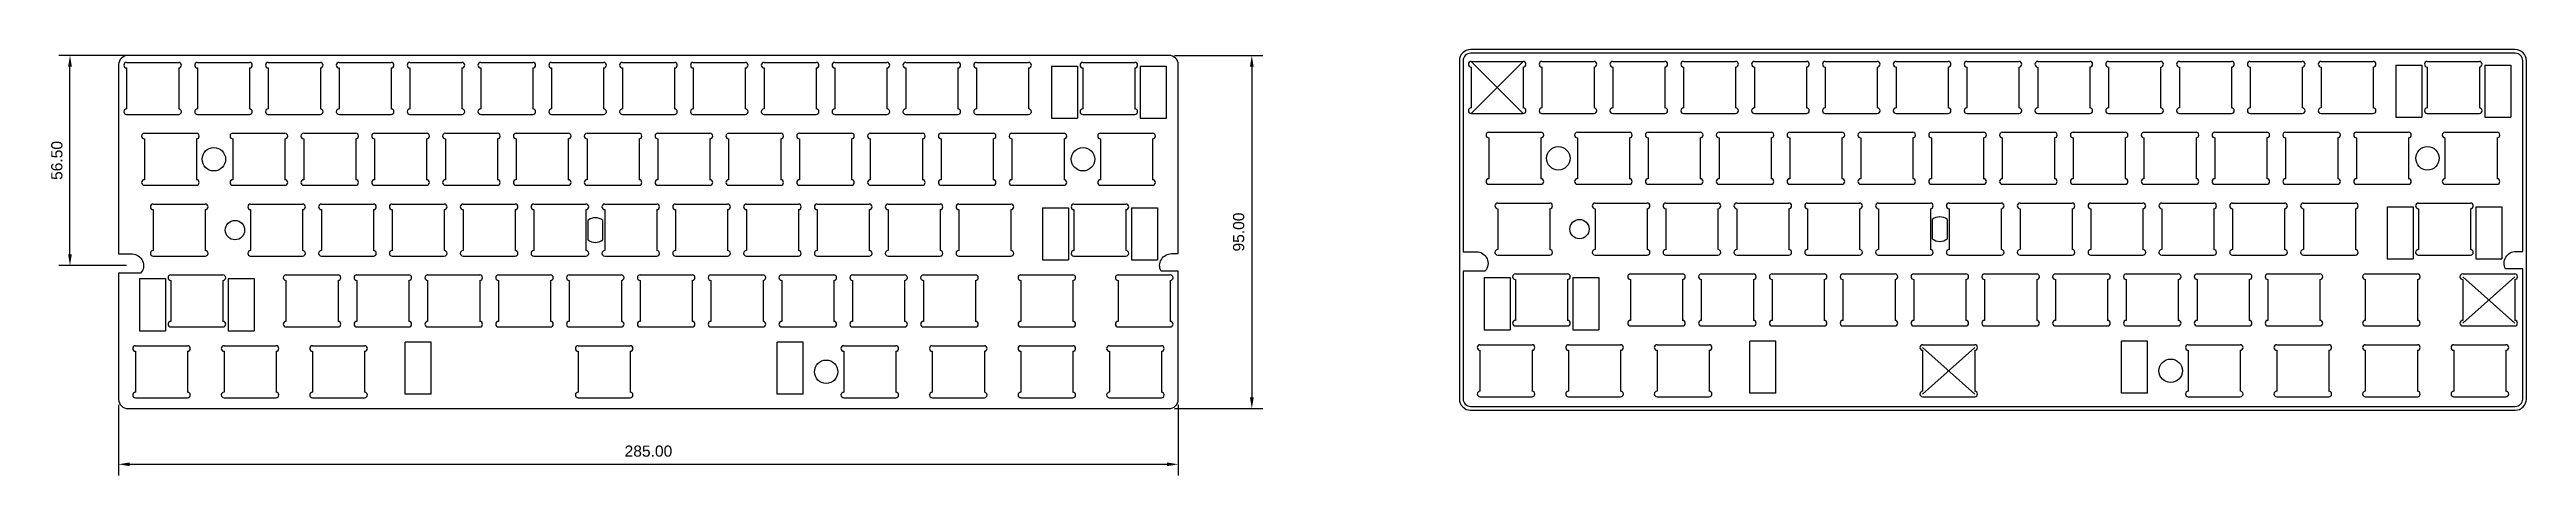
# Model space of a CAD drawing. Header units: millimetres. Extents: x -514 to 1814, y -954 to 381.
# Drawn here: x -31 to 635, y 267 to 381 of the extents above; entities that cross this region are included whole.
import ezdxf

# ---------------------------------------------------------------- set-up
doc = ezdxf.new("R2010")
doc.units = ezdxf.units.MM
doc.layers.get('Defpoints').update_dxf_attribs({"color": 1})
doc.styles.get("Standard").update_dxf_attribs({"font": 'arial.ttf'})
doc.dimstyles.new('Civil-Metric', dxfattribs={"dimtxt": 3, "dimasz": 3, "dimexe": 3, "dimexo": 1.5, "dimgap": 2, "dimtad": 1, "dimzin": 3, "dimdsep": 46, "dimtxsty": 'Standard', "dimcen": 3, "dimazin": 2, "dimtfac": 1, "dimtofl": 0, "dimtmove": 0, "dimatfit": 3, "dimfxl": 1, "dimfrac": 1, "dimtolj": 1, "dimtzin": 0, "dimarcsym": 0})

msp = doc.modelspace()

# ---------------------------------------------------------------- blocks, each defined once
blk = doc.blocks.new('*D1')
at = {"layer": 'Defpoints', "color": 0, "lineweight": -2, "transparency": 16777216}
for p, q in [((271.26, 379.66), (295.05, 379.66)), ((292.05, 376.66), (292.05, 287.66)), ((271.26, 284.66), (295.05, 284.66))]:
    blk.add_line(p, q, dxfattribs=at)
at = {"layer": 'Defpoints', "color": 0, "transparency": 16777216}
for p in [(269.76, 379.66), (269.76, 284.66), (292.05, 284.66)]:
    blk.add_point(p, dxfattribs=at)
for points in [[(291.55, 376.66), (292.55, 376.66), (292.05, 379.66)], [(291.55, 287.66), (292.55, 287.66), (292.05, 284.66)]]:
    blk.add_solid(points, dxfattribs=at)
at = {"layer": 'Defpoints', "color": 0, "transparency": 16777216, "insert": (288.52, 332.16), "char_height": 3, "attachment_point": 5, "rotation": 90}
blk.add_mtext('\\A1;95.00', dxfattribs=at)
blk = doc.blocks.new('*D2')
at = {"layer": 'Defpoints', "color": 0, "lineweight": -2, "transparency": 16777216}
for p, q in [((-12.74, 285.66), (-12.74, 266.69)), ((272.26, 285.66), (272.26, 266.69)), ((-9.74, 269.69), (269.26, 269.69))]:
    blk.add_line(p, q, dxfattribs=at)
at = {"layer": 'Defpoints', "color": 0, "transparency": 16777216}
for p in [(-12.74, 287.16), (272.26, 287.16), (272.26, 269.69)]:
    blk.add_point(p, dxfattribs=at)
for points in [[(-9.74, 270.19), (-9.74, 269.19), (-12.74, 269.69)], [(269.26, 270.19), (269.26, 269.19), (272.26, 269.69)]]:
    blk.add_solid(points, dxfattribs=at)
at = {"layer": 'Defpoints', "color": 0, "transparency": 16777216, "insert": (129.76, 273.22), "char_height": 3, "attachment_point": 5}
blk.add_mtext('\\A1;285.00', dxfattribs=at)
blk = doc.blocks.new('*D3')
at = {"layer": 'Defpoints', "color": 0, "lineweight": -2, "transparency": 16777216}
for p, q in [((-10.64, 379.66), (-28.82, 379.66)), ((-25.82, 326.16), (-25.82, 376.66)), ((-10.64, 323.16), (-28.82, 323.16))]:
    blk.add_line(p, q, dxfattribs=at)
at = {"layer": 'Defpoints', "color": 0, "transparency": 16777216}
for p in [(-25.82, 379.66), (-9.14, 379.66), (-9.14, 323.16)]:
    blk.add_point(p, dxfattribs=at)
for points in [[(-26.32, 376.66), (-25.32, 376.66), (-25.82, 379.66)], [(-26.32, 326.16), (-25.32, 326.16), (-25.82, 323.16)]]:
    blk.add_solid(points, dxfattribs=at)
at = {"layer": 'Defpoints', "color": 0, "transparency": 16777216, "insert": (-29.35, 351.41), "char_height": 3, "attachment_point": 5, "rotation": 90}
blk.add_mtext('\\A1;56.50', dxfattribs=at)

# ---------------------------------------------------------------- dimensions: what is measured, and where the dimension line sits
at = {"layer": 'Defpoints'}
for base, p1, p2, picture, middle in [((-25.822, 379.658), (-9.136, 323.158), (-9.136, 379.658), '*D3', (-29.354, 351.408)), ((292.053, 284.658), (269.764, 379.658), (269.764, 284.658), '*D1', (288.521, 332.158))]:
    dim = msp.add_linear_dim(base=base, p1=p1, p2=p2, angle=90, dimstyle='Civil-Metric', dxfattribs=at)
    dim.commit()
    dim.dimension.update_dxf_attribs({"geometry": picture, "text_midpoint": middle})
dim = msp.add_linear_dim(base=(272.264, 269.69), p1=(-12.736, 287.158), p2=(272.264, 287.158), dimstyle='Civil-Metric', dxfattribs=at)
dim.commit()
dim.dimension.update_dxf_attribs({"geometry": '*D2', "text_midpoint": (129.764, 273.222)})

# ---------------------------------------------------------------- linework, layer by layer
for p, q in [((351.039, 378.045), (365.039, 378.045)), ((365.039, 378.045), (351.039, 364.045)), ((351.039, 378.045), (365.039, 364.045)), ((351.039, 376.545), (351.039, 365.545)), ((365.039, 376.545), (365.039, 365.545)), ((370.089, 378.045), (384.089, 378.045)), ((370.089, 376.545), (370.089, 365.545)), ((384.089, 376.545), (384.089, 365.545)), ((389.139, 378.045), (403.139, 378.045)), ((389.139, 376.545), (389.139, 365.545)), ((403.139, 376.545), (403.139, 365.545)), ((408.189, 378.045), (422.189, 378.045)), ((408.189, 376.545), (408.189, 365.545)), ((422.189, 376.545), (422.189, 365.545)), ((427.239, 378.045), (441.239, 378.045)), ((427.239, 376.545), (427.239, 365.545)), ((441.239, 376.545), (441.239, 365.545)), ((446.289, 378.045), (460.289, 378.045)), ((446.289, 376.545), (446.289, 365.545)), ((460.289, 376.545), (460.289, 365.545)), ((465.339, 378.045), (479.339, 378.045)), ((465.339, 376.545), (465.339, 365.545)), ((479.339, 376.545), (479.339, 365.545)), ((484.389, 378.045), (498.389, 378.045)), ((484.389, 376.545), (484.389, 365.545)), ((498.389, 376.545), (498.389, 365.545)), ((503.439, 378.045), (517.439, 378.045)), ((503.439, 376.545), (503.439, 365.545)), ((517.439, 376.545), (517.439, 365.545)), ((522.489, 378.045), (536.489, 378.045)), ((522.489, 376.545), (522.489, 365.545)), ((536.489, 376.545), (536.489, 365.545)), ((541.539, 378.045), (555.539, 378.045)), ((541.539, 376.545), (541.539, 365.545)), ((555.539, 376.545), (555.539, 365.545)), ((560.589, 378.045), (574.589, 378.045)), ((560.589, 376.545), (560.589, 365.545)), ((574.589, 376.545), (574.589, 365.545)), ((579.639, 378.045), (593.639, 378.045)), ((579.639, 376.545), (579.639, 365.545)), ((593.639, 376.545), (593.639, 365.545)), ((599.776, 377.045), (606.776, 377.045)), ((599.776, 377.045), (599.776, 363.045)), ((606.776, 377.045), (606.776, 363.045)), ((608.214, 378.045), (622.214, 378.045)), ((608.214, 376.545), (608.214, 365.545)), ((622.214, 376.545), (622.214, 365.545)), ((623.652, 377.045), (630.652, 377.045)), ((623.652, 377.045), (623.652, 363.045)), ((630.652, 377.045), (630.652, 363.045)), ((351.039, 364.045), (365.039, 364.045)), ((370.089, 364.045), (384.089, 364.045)), ((389.139, 364.045), (403.139, 364.045)), ((408.189, 364.045), (422.189, 364.045)), ((427.239, 364.045), (441.239, 364.045)), ((446.289, 364.045), (460.289, 364.045)), ((465.339, 364.045), (479.339, 364.045)), ((484.389, 364.045), (498.389, 364.045)), ((503.439, 364.045), (517.439, 364.045)), ((522.489, 364.045), (536.489, 364.045)), ((541.539, 364.045), (555.539, 364.045)), ((560.589, 364.045), (574.589, 364.045)), ((579.639, 364.045), (593.639, 364.045)), ((599.776, 363.045), (606.776, 363.045)), ((608.214, 364.045), (622.214, 364.045)), ((623.652, 363.045), (630.652, 363.045)), ((355.801, 358.995), (369.801, 358.995)), ((355.801, 357.495), (355.801, 346.495)), ((369.801, 357.495), (369.801, 346.495)), ((379.614, 358.995), (393.614, 358.995)), ((379.614, 357.495), (379.614, 346.495)), ((393.614, 357.495), (393.614, 346.495)), ((398.664, 358.995), (412.664, 358.995)), ((398.664, 357.495), (398.664, 346.495)), ((412.664, 357.495), (412.664, 346.495)), ((417.714, 358.995), (431.714, 358.995)), ((417.714, 357.495), (417.714, 346.495)), ((431.714, 357.495), (431.714, 346.495)), ((436.764, 358.995), (450.764, 358.995)), ((436.764, 357.495), (436.764, 346.495)), ((450.764, 357.495), (450.764, 346.495)), ((455.814, 358.995), (469.814, 358.995)), ((455.814, 357.495), (455.814, 346.495)), ((469.814, 357.495), (469.814, 346.495)), ((474.864, 358.995), (488.864, 358.995)), ((474.864, 357.495), (474.864, 346.495)), ((488.864, 357.495), (488.864, 346.495)), ((493.914, 358.995), (507.914, 358.995)), ((493.914, 357.495), (493.914, 346.495)), ((507.914, 357.495), (507.914, 346.495)), ((512.964, 358.995), (526.964, 358.995)), ((512.964, 357.495), (512.964, 346.495)), ((526.964, 357.495), (526.964, 346.495)), ((532.014, 358.995), (546.014, 358.995)), ((532.014, 357.495), (532.014, 346.495)), ((546.014, 357.495), (546.014, 346.495)), ((551.064, 358.995), (565.064, 358.995)), ((551.064, 357.495), (551.064, 346.495)), ((565.064, 357.495), (565.064, 346.495)), ((570.114, 358.995), (584.114, 358.995)), ((570.114, 357.495), (570.114, 346.495)), ((584.114, 357.495), (584.114, 346.495)), ((589.164, 358.995), (603.164, 358.995)), ((589.164, 357.495), (589.164, 346.495)), ((603.164, 357.495), (603.164, 346.495)), ((612.976, 358.995), (626.976, 358.995)), ((612.976, 357.495), (612.976, 346.495)), ((626.976, 357.495), (626.976, 346.495)), ((355.801, 344.995), (369.801, 344.995)), ((358.183, 339.945), (372.183, 339.945)), ((379.614, 344.995), (393.614, 344.995)), ((384.376, 339.945), (398.376, 339.945)), ((398.664, 344.995), (412.664, 344.995)), ((403.426, 339.945), (417.426, 339.945)), ((417.714, 344.995), (431.714, 344.995)), ((422.476, 339.945), (436.476, 339.945)), ((436.764, 344.995), (450.764, 344.995)), ((441.526, 339.945), (455.526, 339.945)), ((455.814, 344.995), (469.814, 344.995)), ((460.576, 339.945), (474.576, 339.945)), ((474.864, 344.995), (488.864, 344.995)), ((479.626, 339.945), (493.626, 339.945)), ((493.914, 344.995), (507.914, 344.995)), ((498.676, 339.945), (512.676, 339.945)), ((512.964, 344.995), (526.964, 344.995)), ((517.726, 339.945), (531.726, 339.945)), ((532.014, 344.995), (546.014, 344.995)), ((536.776, 339.945), (550.776, 339.945)), ((551.064, 344.995), (565.064, 344.995)), ((555.826, 339.945), (569.826, 339.945)), ((570.114, 344.995), (584.114, 344.995)), ((574.876, 339.945), (588.876, 339.945)), ((589.164, 344.995), (603.164, 344.995)), ((605.833, 339.945), (619.833, 339.945)), ((612.976, 344.995), (626.976, 344.995)), ((358.183, 338.445), (358.183, 327.445)), ((372.183, 338.445), (372.183, 327.445)), ((384.376, 338.445), (384.376, 327.445)), ((398.376, 338.445), (398.376, 327.445)), ((403.426, 338.445), (403.426, 327.445)), ((417.426, 338.445), (417.426, 327.445)), ((422.476, 338.445), (422.476, 327.445)), ((436.476, 338.445), (436.476, 327.445)), ((441.526, 338.445), (441.526, 327.445)), ((455.526, 338.445), (455.526, 327.445)), ((460.576, 338.445), (460.576, 327.445)), ((474.576, 338.445), (474.576, 327.445)), ((479.626, 338.445), (479.626, 327.445)), ((493.626, 338.445), (493.626, 327.445)), ((498.676, 338.445), (498.676, 327.445)), ((512.676, 338.445), (512.676, 327.445)), ((517.726, 338.445), (517.726, 327.445)), ((531.726, 338.445), (531.726, 327.445)), ((536.776, 338.445), (536.776, 327.445)), ((550.776, 338.445), (550.776, 327.445)), ((555.826, 338.445), (555.826, 327.445)), ((569.826, 338.445), (569.826, 327.445)), ((574.876, 338.445), (574.876, 327.445)), ((588.876, 338.445), (588.876, 327.445)), ((597.395, 338.945), (604.395, 338.945)), ((597.395, 338.945), (597.395, 324.945)), ((604.395, 338.945), (604.395, 324.945)), ((605.833, 338.445), (605.833, 327.445)), ((619.833, 338.445), (619.833, 327.445)), ((621.271, 338.945), (628.271, 338.945)), ((621.271, 338.945), (621.271, 324.945)), ((628.271, 338.945), (628.271, 324.945)), ((354.507, 319.895), (361.507, 319.895)), ((354.507, 319.895), (354.507, 305.895)), ((358.183, 325.945), (372.183, 325.945)), ((361.507, 319.895), (361.507, 305.895)), ((362.945, 320.895), (376.945, 320.895)), ((378.383, 319.895), (385.383, 319.895)), ((378.383, 319.895), (378.383, 305.895)), ((384.376, 325.945), (398.376, 325.945)), ((385.383, 319.895), (385.383, 305.895)), ((393.901, 320.895), (407.901, 320.895)), ((403.426, 325.945), (417.426, 325.945)), ((412.951, 320.895), (426.951, 320.895)), ((422.476, 325.945), (436.476, 325.945)), ((432.001, 320.895), (446.001, 320.895)), ((441.526, 325.945), (455.526, 325.945)), ((451.051, 320.895), (465.051, 320.895)), ((460.576, 325.945), (474.576, 325.945)), ((470.101, 320.895), (484.101, 320.895)), ((479.626, 325.945), (493.626, 325.945)), ((489.151, 320.895), (503.151, 320.895)), ((498.676, 325.945), (512.676, 325.945)), ((508.201, 320.895), (522.201, 320.895)), ((517.726, 325.945), (531.726, 325.945)), ((527.251, 320.895), (541.251, 320.895)), ((536.776, 325.945), (550.776, 325.945)), ((546.301, 320.895), (560.301, 320.895)), ((555.826, 325.945), (569.826, 325.945)), ((565.351, 320.895), (579.351, 320.895)), ((574.876, 325.945), (588.876, 325.945)), ((591.545, 320.895), (605.545, 320.895)), ((597.395, 324.945), (604.395, 324.945)), ((605.833, 325.945), (619.833, 325.945)), ((617.739, 320.895), (631.739, 320.895)), ((631.739, 320.145), (617.739, 307.645)), ((617.739, 320.145), (631.739, 307.645)), ((621.271, 324.945), (628.271, 324.945)), ((362.945, 319.395), (362.945, 308.395)), ((376.945, 319.395), (376.945, 308.395)), ((393.901, 319.395), (393.901, 308.395)), ((407.901, 319.395), (407.901, 308.395)), ((412.951, 319.395), (412.951, 308.395)), ((426.951, 319.395), (426.951, 308.395)), ((432.001, 319.395), (432.001, 308.395)), ((446.001, 319.395), (446.001, 308.395)), ((451.051, 319.395), (451.051, 308.395)), ((465.051, 319.395), (465.051, 308.395)), ((470.101, 319.395), (470.101, 308.395)), ((484.101, 319.395), (484.101, 308.395)), ((489.151, 319.395), (489.151, 308.395)), ((503.151, 319.395), (503.151, 308.395)), ((508.201, 319.395), (508.201, 308.395)), ((522.201, 319.395), (522.201, 308.395)), ((527.251, 319.395), (527.251, 308.395)), ((541.251, 319.395), (541.251, 308.395)), ((546.301, 319.395), (546.301, 308.395)), ((560.301, 319.395), (560.301, 308.395)), ((565.351, 319.395), (565.351, 308.395)), ((579.351, 319.395), (579.351, 308.395)), ((591.545, 319.395), (591.545, 308.395)), ((605.545, 319.395), (605.545, 308.395)), ((617.739, 319.395), (617.739, 308.395)), ((631.739, 319.395), (631.739, 308.395)), ((362.945, 306.895), (376.945, 306.895)), ((393.901, 306.895), (407.901, 306.895)), ((412.951, 306.895), (426.951, 306.895)), ((432.001, 306.895), (446.001, 306.895)), ((451.051, 306.895), (465.051, 306.895)), ((470.101, 306.895), (484.101, 306.895)), ((489.151, 306.895), (503.151, 306.895)), ((508.201, 306.895), (522.201, 306.895)), ((527.251, 306.895), (541.251, 306.895)), ((546.301, 306.895), (560.301, 306.895)), ((565.351, 306.895), (579.351, 306.895)), ((591.545, 306.895), (605.545, 306.895)), ((617.739, 306.895), (631.739, 306.895)), ((353.42, 301.845), (367.42, 301.845)), ((353.42, 300.345), (353.42, 289.345)), ((354.507, 305.895), (361.507, 305.895)), ((367.42, 300.345), (367.42, 289.345)), ((377.233, 301.845), (391.233, 301.845)), ((377.233, 300.345), (377.233, 289.345)), ((378.383, 305.895), (385.383, 305.895)), ((391.233, 300.345), (391.233, 289.345)), ((401.045, 301.845), (415.045, 301.845)), ((401.045, 300.345), (401.045, 289.345)), ((415.045, 300.345), (415.045, 289.345)), ((425.983, 288.845), (425.983, 302.845)), ((432.983, 302.845), (425.983, 302.845)), ((432.983, 288.845), (432.983, 302.845)), ((472.483, 301.845), (486.483, 301.845)), ((486.483, 301.095), (472.483, 288.595)), ((486.483, 288.595), (472.483, 301.095)), ((472.483, 300.345), (472.483, 289.345)), ((486.483, 300.345), (486.483, 289.345)), ((525.983, 288.845), (525.983, 302.845)), ((532.983, 302.845), (525.983, 302.845)), ((532.983, 288.845), (532.983, 302.845)), ((543.92, 301.845), (557.92, 301.845)), ((543.92, 300.345), (543.92, 289.345)), ((557.92, 300.345), (557.92, 289.345)), ((567.733, 301.845), (581.733, 301.845)), ((567.733, 300.345), (567.733, 289.345)), ((581.733, 300.345), (581.733, 289.345)), ((591.545, 301.845), (605.545, 301.845)), ((591.545, 300.345), (591.545, 289.345)), ((605.545, 300.345), (605.545, 289.345)), ((615.358, 301.845), (629.358, 301.845)), ((615.358, 300.345), (615.358, 289.345)), ((629.358, 300.345), (629.358, 289.345)), ((353.42, 287.845), (367.42, 287.845)), ((377.233, 287.845), (391.233, 287.845)), ((401.045, 287.845), (415.045, 287.845)), ((432.983, 288.845), (425.983, 288.845)), ((472.483, 287.845), (486.483, 287.845)), ((532.983, 288.845), (525.983, 288.845)), ((543.92, 287.845), (557.92, 287.845)), ((567.733, 287.845), (581.733, 287.845)), ((591.545, 287.845), (605.545, 287.845)), ((615.358, 287.845), (629.358, 287.845))]:
    msp.add_line(p, q)
for points in [[(347.889, 287.245, 0.4142136), (350.889, 284.245), (631.889, 284.245, 0.4142136), (634.889, 287.245), (634.889, 378.245, 0.4142136), (631.889, 381.245), (350.889, 381.245, 0.4142136), (347.889, 378.245)], [(475.076, 330.339, 0.3428924), (479.126, 330.339), (479.126, 335.551, 0.3428924), (475.076, 335.551)]]:
    msp.add_lwpolyline(points, format="xyb", close=True)
for centre, radius in [((374.501, 351.995), 3.15), ((608.276, 351.995), 3.15), ((380.183, 332.945), 2.6), ((539.189, 294.845), 3.15)]:
    msp.add_circle(centre, radius)
for centre, start, end in [((351.039, 377.295), 90, 270), ((365.039, 377.295), 270, 90), ((370.089, 377.295), 90, 270), ((384.089, 377.295), 270, 90), ((389.139, 377.295), 90, 270), ((403.139, 377.295), 270, 90), ((408.189, 377.295), 90, 270), ((422.189, 377.295), 270, 90), ((427.239, 377.295), 90, 270), ((441.239, 377.295), 270, 90), ((446.289, 377.295), 90, 270), ((460.289, 377.295), 270, 90), ((465.339, 377.295), 90, 270), ((479.339, 377.295), 270, 90), ((484.389, 377.295), 90, 270), ((498.389, 377.295), 270, 90), ((503.439, 377.295), 90, 270), ((517.439, 377.295), 270, 90), ((522.489, 377.295), 90, 270), ((536.489, 377.295), 270, 90), ((541.539, 377.295), 90, 270), ((555.539, 377.295), 270, 90), ((560.589, 377.295), 90, 270), ((574.589, 377.295), 270, 90), ((579.639, 377.295), 90, 270), ((593.639, 377.295), 270, 90), ((608.214, 377.295), 90, 270), ((622.214, 377.295), 270, 90), ((351.039, 364.795), 90, 270), ((365.039, 364.795), 270, 90), ((370.089, 364.795), 90, 270), ((384.089, 364.795), 270, 90), ((389.139, 364.795), 90, 270), ((403.139, 364.795), 270, 90), ((408.189, 364.795), 90, 270), ((422.189, 364.795), 270, 90), ((427.239, 364.795), 90, 270), ((441.239, 364.795), 270, 90), ((446.289, 364.795), 90, 270), ((460.289, 364.795), 270, 90), ((465.339, 364.795), 90, 270), ((479.339, 364.795), 270, 90), ((484.389, 364.795), 90, 270), ((498.389, 364.795), 270, 90), ((503.439, 364.795), 90, 270), ((517.439, 364.795), 270, 90), ((522.489, 364.795), 90, 270), ((536.489, 364.795), 270, 90), ((541.539, 364.795), 90, 270), ((555.539, 364.795), 270, 90), ((560.589, 364.795), 90, 270), ((574.589, 364.795), 270, 90), ((579.639, 364.795), 90, 270), ((593.639, 364.795), 270, 90), ((608.214, 364.795), 90, 270), ((622.214, 364.795), 270, 90), ((355.801, 358.245), 90, 270), ((369.801, 358.245), 270, 90), ((379.614, 358.245), 90, 270), ((393.614, 358.245), 270, 90), ((398.664, 358.245), 90, 270), ((412.664, 358.245), 270, 90), ((417.714, 358.245), 90, 270), ((431.714, 358.245), 270, 90), ((436.764, 358.245), 90, 270), ((450.764, 358.245), 270, 90), ((455.814, 358.245), 90, 270), ((469.814, 358.245), 270, 90), ((474.864, 358.245), 90, 270), ((488.864, 358.245), 270, 90), ((493.914, 358.245), 90, 270), ((507.914, 358.245), 270, 90), ((512.964, 358.245), 90, 270), ((526.964, 358.245), 270, 90), ((532.014, 358.245), 90, 270), ((546.014, 358.245), 270, 90), ((551.064, 358.245), 90, 270), ((565.064, 358.245), 270, 90), ((570.114, 358.245), 90, 270), ((584.114, 358.245), 270, 90), ((589.164, 358.245), 90, 270), ((603.164, 358.245), 270, 90), ((612.976, 358.245), 90, 270), ((626.976, 358.245), 270, 90), ((355.801, 345.745), 90, 270), ((369.801, 345.745), 270, 90), ((379.614, 345.745), 90, 270), ((393.614, 345.745), 270, 90), ((398.664, 345.745), 90, 270), ((412.664, 345.745), 270, 90), ((417.714, 345.745), 90, 270), ((431.714, 345.745), 270, 90), ((436.764, 345.745), 90, 270), ((450.764, 345.745), 270, 90), ((455.814, 345.745), 90, 270), ((469.814, 345.745), 270, 90), ((474.864, 345.745), 90, 270), ((488.864, 345.745), 270, 90), ((493.914, 345.745), 90, 270), ((507.914, 345.745), 270, 90), ((512.964, 345.745), 90, 270), ((526.964, 345.745), 270, 90), ((532.014, 345.745), 90, 270), ((546.014, 345.745), 270, 90), ((551.064, 345.745), 90, 270), ((565.064, 345.745), 270, 90), ((570.114, 345.745), 90, 270), ((584.114, 345.745), 270, 90), ((589.164, 345.745), 90, 270), ((603.164, 345.745), 270, 90), ((612.976, 345.745), 90, 270), ((626.976, 345.745), 270, 90), ((358.183, 339.195), 90, 270), ((372.183, 339.195), 270, 90), ((384.376, 339.195), 90, 270), ((398.376, 339.195), 270, 90), ((403.426, 339.195), 90, 270), ((417.426, 339.195), 270, 90), ((422.476, 339.195), 90, 270), ((436.476, 339.195), 270, 90), ((441.526, 339.195), 90, 270), ((455.526, 339.195), 270, 90), ((460.576, 339.195), 90, 270), ((474.576, 339.195), 270, 90), ((479.626, 339.195), 90, 270), ((493.626, 339.195), 270, 90), ((498.676, 339.195), 90, 270), ((512.676, 339.195), 270, 90), ((517.726, 339.195), 90, 270), ((531.726, 339.195), 270, 90), ((536.776, 339.195), 90, 270), ((550.776, 339.195), 270, 90), ((555.826, 339.195), 90, 270), ((569.826, 339.195), 270, 90), ((574.876, 339.195), 90, 270), ((588.876, 339.195), 270, 90), ((605.833, 339.195), 90, 270), ((619.833, 339.195), 270, 90), ((358.183, 326.695), 90, 270), ((372.183, 326.695), 270, 90), ((384.376, 326.695), 90, 270), ((398.376, 326.695), 270, 90), ((403.426, 326.695), 90, 270), ((417.426, 326.695), 270, 90), ((422.476, 326.695), 90, 270), ((436.476, 326.695), 270, 90), ((441.526, 326.695), 90, 270), ((455.526, 326.695), 270, 90), ((460.576, 326.695), 90, 270), ((474.576, 326.695), 270, 90), ((479.626, 326.695), 90, 270), ((493.626, 326.695), 270, 90), ((498.676, 326.695), 90, 270), ((512.676, 326.695), 270, 90), ((517.726, 326.695), 90, 270), ((531.726, 326.695), 270, 90), ((536.776, 326.695), 90, 270), ((550.776, 326.695), 270, 90), ((555.826, 326.695), 90, 270), ((569.826, 326.695), 270, 90), ((574.876, 326.695), 90, 270), ((588.876, 326.695), 270, 90), ((605.833, 326.695), 90, 270), ((619.833, 326.695), 270, 90), ((362.945, 320.145), 90, 270), ((376.945, 320.145), 270, 90), ((393.901, 320.145), 90, 270), ((407.901, 320.145), 270, 90), ((412.951, 320.145), 90, 270), ((426.951, 320.145), 270, 90), ((432.001, 320.145), 90, 270), ((446.001, 320.145), 270, 90), ((451.051, 320.145), 90, 270), ((465.051, 320.145), 270, 90), ((470.101, 320.145), 90, 270), ((484.101, 320.145), 270, 90), ((489.151, 320.145), 90, 270), ((503.151, 320.145), 270, 90), ((508.201, 320.145), 90, 270), ((522.201, 320.145), 270, 90), ((527.251, 320.145), 90, 270), ((541.251, 320.145), 270, 90), ((546.301, 320.145), 90, 270), ((560.301, 320.145), 270, 90), ((565.351, 320.145), 90, 270), ((579.351, 320.145), 270, 90), ((591.545, 320.145), 90, 270), ((605.545, 320.145), 270, 90), ((617.739, 320.145), 90, 270), ((631.739, 320.145), 270, 90), ((362.945, 307.645), 90, 270), ((376.945, 307.645), 270, 90), ((393.901, 307.645), 90, 270), ((407.901, 307.645), 270, 90), ((412.951, 307.645), 90, 270), ((426.951, 307.645), 270, 90), ((432.001, 307.645), 90, 270), ((446.001, 307.645), 270, 90), ((451.051, 307.645), 90, 270), ((465.051, 307.645), 270, 90), ((470.101, 307.645), 90, 270), ((484.101, 307.645), 270, 90), ((489.151, 307.645), 90, 270), ((503.151, 307.645), 270, 90), ((508.201, 307.645), 90, 270), ((522.201, 307.645), 270, 90), ((527.251, 307.645), 90, 270), ((541.251, 307.645), 270, 90), ((546.301, 307.645), 90, 270), ((560.301, 307.645), 270, 90), ((565.351, 307.645), 90, 270), ((579.351, 307.645), 270, 90), ((591.545, 307.645), 90, 270), ((605.545, 307.645), 270, 90), ((617.739, 307.645), 90, 270), ((631.739, 307.645), 270, 90), ((353.42, 301.095), 90, 270), ((367.42, 301.095), 270, 90), ((377.233, 301.095), 90, 270), ((391.233, 301.095), 270, 90), ((401.045, 301.095), 90, 270), ((415.045, 301.095), 270, 90), ((472.483, 301.095), 90, 270), ((486.483, 301.095), 270, 90), ((543.92, 301.095), 90, 270), ((557.92, 301.095), 270, 90), ((567.733, 301.095), 90, 270), ((581.733, 301.095), 270, 90), ((591.545, 301.095), 90, 270), ((605.545, 301.095), 270, 90), ((615.358, 301.095), 90, 270), ((629.358, 301.095), 270, 90), ((353.42, 288.595), 90, 270), ((367.42, 288.595), 270, 90), ((377.233, 288.595), 90, 270), ((391.233, 288.595), 270, 90), ((401.045, 288.595), 90, 270), ((415.045, 288.595), 270, 90), ((472.483, 288.595), 90, 270), ((486.483, 288.595), 270, 90), ((543.92, 288.595), 90, 270), ((557.92, 288.595), 270, 90), ((567.733, 288.595), 90, 270), ((581.733, 288.595), 270, 90), ((591.545, 288.595), 90, 270), ((605.545, 288.595), 270, 90), ((615.358, 288.595), 90, 270), ((629.358, 288.595), 270, 90)]:
    msp.add_arc(centre, 0.75, start, end)
at = {"layer": 'Defpoints'}
for p, q in [((-10.586, 377.783), (3.414, 377.783)), ((-10.586, 376.283), (-10.586, 365.283)), ((3.414, 376.283), (3.414, 365.283)), ((8.464, 377.783), (22.464, 377.783)), ((8.464, 376.283), (8.464, 365.283)), ((22.464, 376.283), (22.464, 365.283)), ((27.514, 377.783), (41.514, 377.783)), ((27.514, 376.283), (27.514, 365.283)), ((41.514, 376.283), (41.514, 365.283)), ((46.564, 377.783), (60.564, 377.783)), ((46.564, 376.283), (46.564, 365.283)), ((60.564, 376.283), (60.564, 365.283)), ((65.614, 377.783), (79.614, 377.783)), ((65.614, 376.283), (65.614, 365.283)), ((79.614, 376.283), (79.614, 365.283)), ((84.664, 377.783), (98.664, 377.783)), ((84.664, 376.283), (84.664, 365.283)), ((98.664, 376.283), (98.664, 365.283)), ((103.714, 377.783), (117.714, 377.783)), ((103.714, 376.283), (103.714, 365.283)), ((117.714, 376.283), (117.714, 365.283)), ((122.764, 377.783), (136.764, 377.783)), ((122.764, 376.283), (122.764, 365.283)), ((136.764, 376.283), (136.764, 365.283)), ((141.814, 377.783), (155.814, 377.783)), ((141.814, 376.283), (141.814, 365.283)), ((155.814, 376.283), (155.814, 365.283)), ((160.864, 377.783), (174.864, 377.783)), ((160.864, 376.283), (160.864, 365.283)), ((174.864, 376.283), (174.864, 365.283)), ((179.914, 377.783), (193.914, 377.783)), ((179.914, 376.283), (179.914, 365.283)), ((193.914, 376.283), (193.914, 365.283)), ((198.964, 377.783), (212.964, 377.783)), ((198.964, 376.283), (198.964, 365.283)), ((212.964, 376.283), (212.964, 365.283)), ((218.014, 377.783), (232.014, 377.783)), ((218.014, 376.283), (218.014, 365.283)), ((232.014, 376.283), (232.014, 365.283)), ((238.151, 376.783), (245.151, 376.783)), ((238.151, 376.783), (238.151, 362.783)), ((245.151, 376.783), (245.151, 362.783)), ((246.589, 377.783), (260.589, 377.783)), ((246.589, 376.283), (246.589, 365.283)), ((260.589, 376.283), (260.589, 365.283)), ((262.027, 376.783), (269.027, 376.783)), ((262.027, 376.783), (262.027, 362.783)), ((269.027, 376.783), (269.027, 362.783)), ((-10.586, 363.783), (3.414, 363.783)), ((8.464, 363.783), (22.464, 363.783)), ((27.514, 363.783), (41.514, 363.783)), ((46.564, 363.783), (60.564, 363.783)), ((65.614, 363.783), (79.614, 363.783)), ((84.664, 363.783), (98.664, 363.783)), ((103.714, 363.783), (117.714, 363.783)), ((122.764, 363.783), (136.764, 363.783)), ((141.814, 363.783), (155.814, 363.783)), ((160.864, 363.783), (174.864, 363.783)), ((179.914, 363.783), (193.914, 363.783)), ((198.964, 363.783), (212.964, 363.783)), ((218.014, 363.783), (232.014, 363.783)), ((238.151, 362.783), (245.151, 362.783)), ((246.589, 363.783), (260.589, 363.783)), ((262.027, 362.783), (269.027, 362.783)), ((-5.824, 358.733), (8.176, 358.733)), ((-5.824, 357.233), (-5.824, 346.233)), ((8.176, 357.233), (8.176, 346.233)), ((17.989, 358.733), (31.989, 358.733)), ((17.989, 357.233), (17.989, 346.233)), ((31.989, 357.233), (31.989, 346.233)), ((37.039, 358.733), (51.039, 358.733)), ((37.039, 357.233), (37.039, 346.233)), ((51.039, 357.233), (51.039, 346.233)), ((56.089, 358.733), (70.089, 358.733)), ((56.089, 357.233), (56.089, 346.233)), ((70.089, 357.233), (70.089, 346.233)), ((75.139, 358.733), (89.139, 358.733)), ((75.139, 357.233), (75.139, 346.233)), ((89.139, 357.233), (89.139, 346.233)), ((94.189, 358.733), (108.189, 358.733)), ((94.189, 357.233), (94.189, 346.233)), ((108.189, 357.233), (108.189, 346.233)), ((113.239, 358.733), (127.239, 358.733)), ((113.239, 357.233), (113.239, 346.233)), ((127.239, 357.233), (127.239, 346.233)), ((132.289, 358.733), (146.289, 358.733)), ((132.289, 357.233), (132.289, 346.233)), ((146.289, 357.233), (146.289, 346.233)), ((151.339, 358.733), (165.339, 358.733)), ((151.339, 357.233), (151.339, 346.233)), ((165.339, 357.233), (165.339, 346.233)), ((170.389, 358.733), (184.389, 358.733)), ((170.389, 357.233), (170.389, 346.233)), ((184.389, 357.233), (184.389, 346.233)), ((189.439, 358.733), (203.439, 358.733)), ((189.439, 357.233), (189.439, 346.233)), ((203.439, 357.233), (203.439, 346.233)), ((208.489, 358.733), (222.489, 358.733)), ((208.489, 357.233), (208.489, 346.233)), ((222.489, 357.233), (222.489, 346.233)), ((227.539, 358.733), (241.539, 358.733)), ((227.539, 357.233), (227.539, 346.233)), ((241.539, 357.233), (241.539, 346.233)), ((251.351, 358.733), (265.351, 358.733)), ((251.351, 357.233), (251.351, 346.233)), ((265.351, 357.233), (265.351, 346.233)), ((-5.824, 344.733), (8.176, 344.733)), ((17.989, 344.733), (31.989, 344.733)), ((37.039, 344.733), (51.039, 344.733)), ((56.089, 344.733), (70.089, 344.733)), ((75.139, 344.733), (89.139, 344.733)), ((94.189, 344.733), (108.189, 344.733)), ((113.239, 344.733), (127.239, 344.733)), ((132.289, 344.733), (146.289, 344.733)), ((151.339, 344.733), (165.339, 344.733)), ((170.389, 344.733), (184.389, 344.733)), ((189.439, 344.733), (203.439, 344.733)), ((208.489, 344.733), (222.489, 344.733)), ((227.539, 344.733), (241.539, 344.733)), ((251.351, 344.733), (265.351, 344.733)), ((-3.443, 339.683), (10.557, 339.683)), ((-3.443, 338.183), (-3.443, 327.183)), ((10.557, 338.183), (10.557, 327.183)), ((22.751, 339.683), (36.751, 339.683)), ((22.751, 338.183), (22.751, 327.183)), ((36.751, 338.183), (36.751, 327.183)), ((41.801, 339.683), (55.801, 339.683)), ((41.801, 338.183), (41.801, 327.183)), ((55.801, 338.183), (55.801, 327.183)), ((60.851, 339.683), (74.851, 339.683)), ((60.851, 338.183), (60.851, 327.183)), ((74.851, 338.183), (74.851, 327.183)), ((79.901, 339.683), (93.901, 339.683)), ((79.901, 338.183), (79.901, 327.183)), ((93.901, 338.183), (93.901, 327.183)), ((98.951, 339.683), (112.951, 339.683)), ((98.951, 338.183), (98.951, 327.183)), ((112.951, 338.183), (112.951, 327.183)), ((118.001, 339.683), (132.001, 339.683)), ((118.001, 338.183), (118.001, 327.183)), ((132.001, 338.183), (132.001, 327.183)), ((137.051, 339.683), (151.051, 339.683)), ((137.051, 338.183), (137.051, 327.183)), ((151.051, 338.183), (151.051, 327.183)), ((156.101, 339.683), (170.101, 339.683)), ((156.101, 338.183), (156.101, 327.183)), ((170.101, 338.183), (170.101, 327.183)), ((175.151, 339.683), (189.151, 339.683)), ((175.151, 338.183), (175.151, 327.183)), ((189.151, 338.183), (189.151, 327.183)), ((194.201, 339.683), (208.201, 339.683)), ((194.201, 338.183), (194.201, 327.183)), ((208.201, 338.183), (208.201, 327.183)), ((213.251, 339.683), (227.251, 339.683)), ((213.251, 338.183), (213.251, 327.183)), ((227.251, 338.183), (227.251, 327.183)), ((235.769, 338.683), (242.769, 338.683)), ((235.769, 338.683), (235.769, 324.683)), ((242.769, 338.683), (242.769, 324.683)), ((244.207, 339.683), (258.207, 339.683)), ((244.207, 338.183), (244.207, 327.183)), ((258.207, 338.183), (258.207, 327.183)), ((259.645, 338.683), (266.645, 338.683)), ((259.645, 338.683), (259.645, 324.683)), ((266.645, 338.683), (266.645, 324.683)), ((-3.443, 325.683), (10.557, 325.683)), ((1.32, 320.633), (15.32, 320.633)), ((22.751, 325.683), (36.751, 325.683)), ((32.276, 320.633), (46.276, 320.633)), ((41.801, 325.683), (55.801, 325.683)), ((51.326, 320.633), (65.326, 320.633)), ((60.851, 325.683), (74.851, 325.683)), ((70.376, 320.633), (84.376, 320.633)), ((79.901, 325.683), (93.901, 325.683)), ((89.426, 320.633), (103.426, 320.633)), ((98.951, 325.683), (112.951, 325.683)), ((108.476, 320.633), (122.476, 320.633)), ((118.001, 325.683), (132.001, 325.683)), ((127.526, 320.633), (141.526, 320.633)), ((137.051, 325.683), (151.051, 325.683)), ((146.576, 320.633), (160.576, 320.633)), ((156.101, 325.683), (170.101, 325.683)), ((165.626, 320.633), (179.626, 320.633)), ((175.151, 325.683), (189.151, 325.683)), ((184.676, 320.633), (198.676, 320.633)), ((194.201, 325.683), (208.201, 325.683)), ((203.726, 320.633), (217.726, 320.633)), ((213.251, 325.683), (227.251, 325.683)), ((229.92, 320.633), (243.92, 320.633)), ((235.769, 324.683), (242.769, 324.683)), ((244.207, 325.683), (258.207, 325.683)), ((256.114, 320.633), (270.114, 320.633)), ((259.645, 324.683), (266.645, 324.683)), ((-7.118, 319.633), (-0.118, 319.633)), ((-7.118, 319.633), (-7.118, 305.633)), ((-0.118, 319.633), (-0.118, 305.633)), ((1.32, 319.133), (1.32, 308.133)), ((15.32, 319.133), (15.32, 308.133)), ((16.758, 319.633), (23.758, 319.633)), ((16.758, 319.633), (16.758, 305.633)), ((23.758, 319.633), (23.758, 305.633)), ((32.276, 319.133), (32.276, 308.133)), ((46.276, 319.133), (46.276, 308.133)), ((51.326, 319.133), (51.326, 308.133)), ((65.326, 319.133), (65.326, 308.133)), ((70.376, 319.133), (70.376, 308.133)), ((84.376, 319.133), (84.376, 308.133)), ((89.426, 319.133), (89.426, 308.133)), ((103.426, 319.133), (103.426, 308.133)), ((108.476, 319.133), (108.476, 308.133)), ((122.476, 319.133), (122.476, 308.133)), ((127.526, 319.133), (127.526, 308.133)), ((141.526, 319.133), (141.526, 308.133)), ((146.576, 319.133), (146.576, 308.133)), ((160.576, 319.133), (160.576, 308.133)), ((165.626, 319.133), (165.626, 308.133)), ((179.626, 319.133), (179.626, 308.133)), ((184.676, 319.133), (184.676, 308.133)), ((198.676, 319.133), (198.676, 308.133)), ((203.726, 319.133), (203.726, 308.133)), ((217.726, 319.133), (217.726, 308.133)), ((229.92, 319.133), (229.92, 308.133)), ((243.92, 319.133), (243.92, 308.133)), ((256.114, 319.133), (256.114, 308.133)), ((270.114, 319.133), (270.114, 308.133)), ((1.32, 306.633), (15.32, 306.633)), ((32.276, 306.633), (46.276, 306.633)), ((51.326, 306.633), (65.326, 306.633)), ((70.376, 306.633), (84.376, 306.633)), ((89.426, 306.633), (103.426, 306.633)), ((108.476, 306.633), (122.476, 306.633)), ((127.526, 306.633), (141.526, 306.633)), ((146.576, 306.633), (160.576, 306.633)), ((165.626, 306.633), (179.626, 306.633)), ((184.676, 306.633), (198.676, 306.633)), ((203.726, 306.633), (217.726, 306.633)), ((229.92, 306.633), (243.92, 306.633)), ((256.114, 306.633), (270.114, 306.633)), ((-8.205, 301.583), (5.795, 301.583)), ((-8.205, 300.083), (-8.205, 289.083)), ((-7.118, 305.633), (-0.118, 305.633)), ((5.795, 300.083), (5.795, 289.083)), ((15.607, 301.583), (29.607, 301.583)), ((15.607, 300.083), (15.607, 289.083)), ((16.758, 305.633), (23.758, 305.633)), ((29.607, 300.083), (29.607, 289.083)), ((39.42, 301.583), (53.42, 301.583)), ((39.42, 300.083), (39.42, 289.083)), ((53.42, 300.083), (53.42, 289.083)), ((64.357, 288.583), (64.357, 302.583)), ((71.357, 302.583), (64.357, 302.583)), ((71.357, 288.583), (71.357, 302.583)), ((110.857, 301.583), (124.857, 301.583)), ((110.857, 300.083), (110.857, 289.083)), ((124.857, 300.083), (124.857, 289.083)), ((164.357, 288.583), (164.357, 302.583)), ((171.357, 302.583), (164.357, 302.583)), ((171.357, 288.583), (171.357, 302.583)), ((182.295, 301.583), (196.295, 301.583)), ((182.295, 300.083), (182.295, 289.083)), ((196.295, 300.083), (196.295, 289.083)), ((206.107, 301.583), (220.107, 301.583)), ((206.107, 300.083), (206.107, 289.083)), ((220.107, 300.083), (220.107, 289.083)), ((229.92, 301.583), (243.92, 301.583)), ((229.92, 300.083), (229.92, 289.083)), ((243.92, 300.083), (243.92, 289.083)), ((253.732, 301.583), (267.732, 301.583)), ((253.732, 300.083), (253.732, 289.083)), ((267.732, 300.083), (267.732, 289.083)), ((-8.205, 287.583), (5.795, 287.583)), ((15.607, 287.583), (29.607, 287.583)), ((39.42, 287.583), (53.42, 287.583)), ((71.357, 288.583), (64.357, 288.583)), ((110.857, 287.583), (124.857, 287.583)), ((171.357, 288.583), (164.357, 288.583)), ((182.295, 287.583), (196.295, 287.583)), ((206.107, 287.583), (220.107, 287.583)), ((229.92, 287.583), (243.92, 287.583)), ((253.732, 287.583), (267.732, 287.583))]:
    msp.add_line(p, q, dxfattribs=at)
for points in [[(348.889, 378.245), (348.889, 326.845), (352.489, 326.845, -0.6533994), (354.769, 321.645), (348.889, 321.645), (348.889, 320.645), (348.889, 287.245, 0.4142136), (350.889, 285.245), (631.889, 285.245, 0.4142136), (633.889, 287.245), (633.889, 320.545), (633.889, 321.72), (633.889, 322.22), (629.276, 322.22, -0.5684319), (632.089, 326.945), (633.889, 326.945), (633.889, 378.245, 0.4142136), (631.889, 380.245), (350.889, 380.245, 0.4142136)], [(-12.736, 377.158), (-12.736, 326.258), (-9.136, 326.258, -0.6533994), (-6.856, 321.058), (-12.736, 321.058), (-12.736, 320.058), (-12.736, 287.158, 0.4142136), (-10.236, 284.658), (269.764, 284.658, 0.4142136), (272.264, 287.158), (272.264, 319.958), (272.264, 321.133), (272.264, 321.633), (267.65, 321.633, -0.5684319), (270.464, 326.358), (272.264, 326.358), (272.264, 377.158, 0.4142136), (269.764, 379.658), (-10.236, 379.658, 0.4142136)], [(113.451, 330.078, 0.3428924), (117.501, 330.078), (117.501, 335.289, 0.3428924), (113.451, 335.289)]]:
    msp.add_lwpolyline(points, format="xyb", close=True, dxfattribs=at)
for centre, radius in [((12.876, 351.733), 3.15), ((246.651, 351.733), 3.15), ((18.557, 332.683), 2.6), ((177.564, 294.583), 3.15)]:
    msp.add_circle(centre, radius, dxfattribs=at)
for centre, start, end in [((-10.586, 377.033), 90, 270), ((3.414, 377.033), 270, 90), ((8.464, 377.033), 90, 270), ((22.464, 377.033), 270, 90), ((27.514, 377.033), 90, 270), ((41.514, 377.033), 270, 90), ((46.564, 377.033), 90, 270), ((60.564, 377.033), 270, 90), ((65.614, 377.033), 90, 270), ((79.614, 377.033), 270, 90), ((84.664, 377.033), 90, 270), ((98.664, 377.033), 270, 90), ((103.714, 377.033), 90, 270), ((117.714, 377.033), 270, 90), ((122.764, 377.033), 90, 270), ((136.764, 377.033), 270, 90), ((141.814, 377.033), 90, 270), ((155.814, 377.033), 270, 90), ((160.864, 377.033), 90, 270), ((174.864, 377.033), 270, 90), ((179.914, 377.033), 90, 270), ((193.914, 377.033), 270, 90), ((198.964, 377.033), 90, 270), ((212.964, 377.033), 270, 90), ((218.014, 377.033), 90, 270), ((232.014, 377.033), 270, 90), ((246.589, 377.033), 90, 270), ((260.589, 377.033), 270, 90), ((-10.586, 364.533), 90, 270), ((3.414, 364.533), 270, 90), ((8.464, 364.533), 90, 270), ((22.464, 364.533), 270, 90), ((27.514, 364.533), 90, 270), ((41.514, 364.533), 270, 90), ((46.564, 364.533), 90, 270), ((60.564, 364.533), 270, 90), ((65.614, 364.533), 90, 270), ((79.614, 364.533), 270, 90), ((84.664, 364.533), 90, 270), ((98.664, 364.533), 270, 90), ((103.714, 364.533), 90, 270), ((117.714, 364.533), 270, 90), ((122.764, 364.533), 90, 270), ((136.764, 364.533), 270, 90), ((141.814, 364.533), 90, 270), ((155.814, 364.533), 270, 90), ((160.864, 364.533), 90, 270), ((174.864, 364.533), 270, 90), ((179.914, 364.533), 90, 270), ((193.914, 364.533), 270, 90), ((198.964, 364.533), 90, 270), ((212.964, 364.533), 270, 90), ((218.014, 364.533), 90, 270), ((232.014, 364.533), 270, 90), ((246.589, 364.533), 90, 270), ((260.589, 364.533), 270, 90), ((-5.824, 357.983), 90, 270), ((8.176, 357.983), 270, 90), ((17.989, 357.983), 90, 270), ((31.989, 357.983), 270, 90), ((37.039, 357.983), 90, 270), ((51.039, 357.983), 270, 90), ((56.089, 357.983), 90, 270), ((70.089, 357.983), 270, 90), ((75.139, 357.983), 90, 270), ((89.139, 357.983), 270, 90), ((94.189, 357.983), 90, 270), ((108.189, 357.983), 270, 90), ((113.239, 357.983), 90, 270), ((127.239, 357.983), 270, 90), ((132.289, 357.983), 90, 270), ((146.289, 357.983), 270, 90), ((151.339, 357.983), 90, 270), ((165.339, 357.983), 270, 90), ((170.389, 357.983), 90, 270), ((184.389, 357.983), 270, 90), ((189.439, 357.983), 90, 270), ((203.439, 357.983), 270, 90), ((208.489, 357.983), 90, 270), ((222.489, 357.983), 270, 90), ((227.539, 357.983), 90, 270), ((241.539, 357.983), 270, 90), ((251.351, 357.983), 90, 270), ((265.351, 357.983), 270, 90), ((-5.824, 345.483), 90, 270), ((8.176, 345.483), 270, 90), ((17.989, 345.483), 90, 270), ((31.989, 345.483), 270, 90), ((37.039, 345.483), 90, 270), ((51.039, 345.483), 270, 90), ((56.089, 345.483), 90, 270), ((70.089, 345.483), 270, 90), ((75.139, 345.483), 90, 270), ((89.139, 345.483), 270, 90), ((94.189, 345.483), 90, 270), ((108.189, 345.483), 270, 90), ((113.239, 345.483), 90, 270), ((127.239, 345.483), 270, 90), ((132.289, 345.483), 90, 270), ((146.289, 345.483), 270, 90), ((151.339, 345.483), 90, 270), ((165.339, 345.483), 270, 90), ((170.389, 345.483), 90, 270), ((184.389, 345.483), 270, 90), ((189.439, 345.483), 90, 270), ((203.439, 345.483), 270, 90), ((208.489, 345.483), 90, 270), ((222.489, 345.483), 270, 90), ((227.539, 345.483), 90, 270), ((241.539, 345.483), 270, 90), ((251.351, 345.483), 90, 270), ((265.351, 345.483), 270, 90), ((-3.443, 338.933), 90, 270), ((10.557, 338.933), 270, 90), ((22.751, 338.933), 90, 270), ((36.751, 338.933), 270, 90), ((41.801, 338.933), 90, 270), ((55.801, 338.933), 270, 90), ((60.851, 338.933), 90, 270), ((74.851, 338.933), 270, 90), ((79.901, 338.933), 90, 270), ((93.901, 338.933), 270, 90), ((98.951, 338.933), 90, 270), ((112.951, 338.933), 270, 90), ((118.001, 338.933), 90, 270), ((132.001, 338.933), 270, 90), ((137.051, 338.933), 90, 270), ((151.051, 338.933), 270, 90), ((156.101, 338.933), 90, 270), ((170.101, 338.933), 270, 90), ((175.151, 338.933), 90, 270), ((189.151, 338.933), 270, 90), ((194.201, 338.933), 90, 270), ((208.201, 338.933), 270, 90), ((213.251, 338.933), 90, 270), ((227.251, 338.933), 270, 90), ((244.207, 338.933), 90, 270), ((258.207, 338.933), 270, 90), ((-3.443, 326.433), 90, 270), ((10.557, 326.433), 270, 90), ((22.751, 326.433), 90, 270), ((36.751, 326.433), 270, 90), ((41.801, 326.433), 90, 270), ((55.801, 326.433), 270, 90), ((60.851, 326.433), 90, 270), ((74.851, 326.433), 270, 90), ((79.901, 326.433), 90, 270), ((93.901, 326.433), 270, 90), ((98.951, 326.433), 90, 270), ((112.951, 326.433), 270, 90), ((118.001, 326.433), 90, 270), ((132.001, 326.433), 270, 90), ((137.051, 326.433), 90, 270), ((151.051, 326.433), 270, 90), ((156.101, 326.433), 90, 270), ((170.101, 326.433), 270, 90), ((175.151, 326.433), 90, 270), ((189.151, 326.433), 270, 90), ((194.201, 326.433), 90, 270), ((208.201, 326.433), 270, 90), ((213.251, 326.433), 90, 270), ((227.251, 326.433), 270, 90), ((244.207, 326.433), 90, 270), ((258.207, 326.433), 270, 90), ((1.32, 319.883), 90, 270), ((15.32, 319.883), 270, 90), ((32.276, 319.883), 90, 270), ((46.276, 319.883), 270, 90), ((51.326, 319.883), 90, 270), ((65.326, 319.883), 270, 90), ((70.376, 319.883), 90, 270), ((84.376, 319.883), 270, 90), ((89.426, 319.883), 90, 270), ((103.426, 319.883), 270, 90), ((108.476, 319.883), 90, 270), ((122.476, 319.883), 270, 90), ((127.526, 319.883), 90, 270), ((141.526, 319.883), 270, 90), ((146.576, 319.883), 90, 270), ((160.576, 319.883), 270, 90), ((165.626, 319.883), 90, 270), ((179.626, 319.883), 270, 90), ((184.676, 319.883), 90, 270), ((198.676, 319.883), 270, 90), ((203.726, 319.883), 90, 270), ((217.726, 319.883), 270, 90), ((229.92, 319.883), 90, 270), ((243.92, 319.883), 270, 90), ((256.114, 319.883), 90, 270), ((270.114, 319.883), 270, 90), ((1.32, 307.383), 90, 270), ((15.32, 307.383), 270, 90), ((32.276, 307.383), 90, 270), ((46.276, 307.383), 270, 90), ((51.326, 307.383), 90, 270), ((65.326, 307.383), 270, 90), ((70.376, 307.383), 90, 270), ((84.376, 307.383), 270, 90), ((89.426, 307.383), 90, 270), ((103.426, 307.383), 270, 90), ((108.476, 307.383), 90, 270), ((122.476, 307.383), 270, 90), ((127.526, 307.383), 90, 270), ((141.526, 307.383), 270, 90), ((146.576, 307.383), 90, 270), ((160.576, 307.383), 270, 90), ((165.626, 307.383), 90, 270), ((179.626, 307.383), 270, 90), ((184.676, 307.383), 90, 270), ((198.676, 307.383), 270, 90), ((203.726, 307.383), 90, 270), ((217.726, 307.383), 270, 90), ((229.92, 307.383), 90, 270), ((243.92, 307.383), 270, 90), ((256.114, 307.383), 90, 270), ((270.114, 307.383), 270, 90), ((-8.205, 300.833), 90, 270), ((5.795, 300.833), 270, 90), ((15.607, 300.833), 90, 270), ((29.607, 300.833), 270, 90), ((39.42, 300.833), 90, 270), ((53.42, 300.833), 270, 90), ((110.857, 300.833), 90, 270), ((124.857, 300.833), 270, 90), ((182.295, 300.833), 90, 270), ((196.295, 300.833), 270, 90), ((206.107, 300.833), 90, 270), ((220.107, 300.833), 270, 90), ((229.92, 300.833), 90, 270), ((243.92, 300.833), 270, 90), ((253.732, 300.833), 90, 270), ((267.732, 300.833), 270, 90), ((-8.205, 288.333), 90, 270), ((5.795, 288.333), 270, 90), ((15.607, 288.333), 90, 270), ((29.607, 288.333), 270, 90), ((39.42, 288.333), 90, 270), ((53.42, 288.333), 270, 90), ((110.857, 288.333), 90, 270), ((124.857, 288.333), 270, 90), ((182.295, 288.333), 90, 270), ((196.295, 288.333), 270, 90), ((206.107, 288.333), 90, 270), ((220.107, 288.333), 270, 90), ((229.92, 288.333), 90, 270), ((243.92, 288.333), 270, 90), ((253.732, 288.333), 90, 270), ((267.732, 288.333), 270, 90)]:
    msp.add_arc(centre, 0.75, start, end, dxfattribs=at)

msp.set_redraw_order([(e.dxf.handle, doc.entitydb.next_handle()) for e in msp.query("TEXT MTEXT ATTDEF DIMENSION ARC_DIMENSION")])  # texts and dimensions are drawn at this point

doc.saveas('drawing.dxf')
